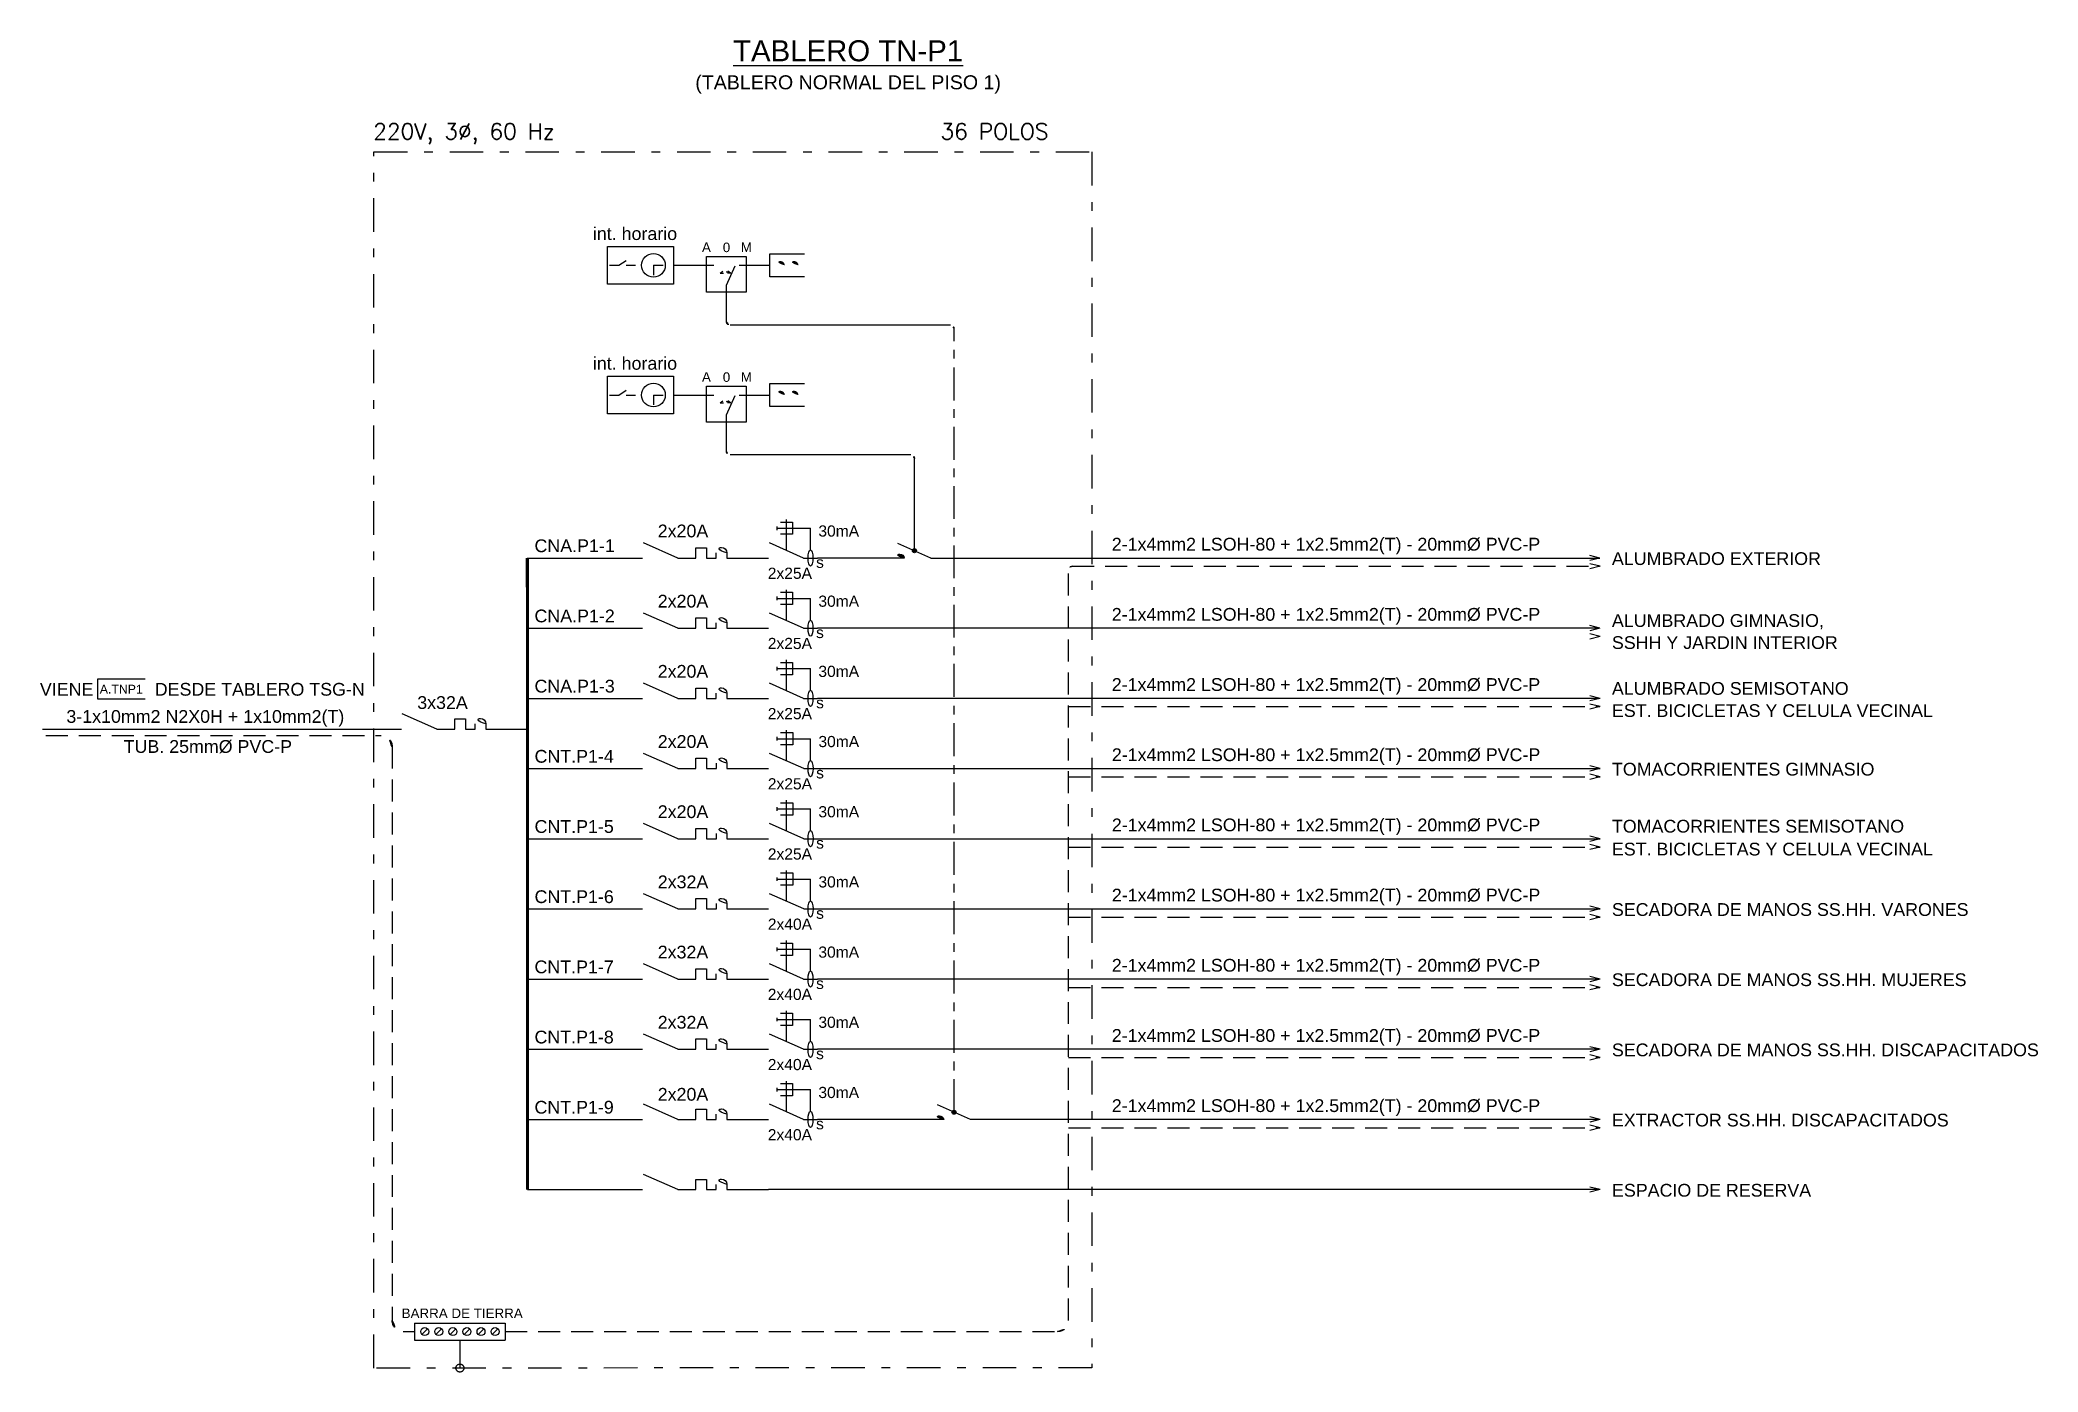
# Model space of a CAD drawing. Header units: millimetres. Extents: x 3435921466 to 3435921548, y 3277630854 to 3277630972.
# Drawn here: x 3435921466.11 to 3435921488.84, y 3277630956.52 to 3277630971.68 of the extents above; entities that cross this region are included whole.
import ezdxf
from ezdxf.enums import TextEntityAlignment as Align

# ---------------------------------------------------------------- set-up
doc = ezdxf.new("R2010")
doc.units = ezdxf.units.MM
for name, pattern in [('CENTER', [2, 1.25, -0.25, 0.25, -0.25]), ('DASHDOT', [25.4, 12.7, -6.35, 0, -6.35]), ('HIDDEN', [0.375, 0.25, -0.125]), ('JIS_09_08', [10.75, 8, -0.55, 0.55, -0.55, 0.55, -0.55])]:
    doc.linetypes.add(name, pattern=pattern)
for name, color, linetype in [('0-Diagrama', 7, 'Continuous'), ('0-Simbolo', 3, 'Continuous'), ('0-T', 7, 'Continuous'), ('0-TEXTOS', 7, 'Continuous'), ('IE-Diagrama', 7, 'Continuous'), ('IE-TIERRA', 3, 'JIS_09_08'), ('IE-UNIFILAR', 3, 'Continuous'), ('TEXT', 140, 'Continuous'), ('TRAZOS', 7, 'Continuous'), ('X-TIT', 6, 'Continuous')]:
    doc.layers.add(name, color=color, linetype=linetype)
doc.styles.add('GMI', font='romans.shx', dxfattribs={"width": 0.75})
doc.styles.add('TEXT-0.10', font='arial.ttf', dxfattribs={"height": 0.1})
doc.styles.add('TEXT-0.20', font='arial.ttf', dxfattribs={"height": 0.18})

msp = doc.modelspace()

# ---------------------------------------------------------------- texts
at = {"layer": '0-Diagrama', "color": 0, "style": 'TEXT-0.10'}
for s, height, p in [('int. horario', 0.14519996, (3435921472.400827, 3277630969.403838)), ('A', 0.1089, (3435921473.641873, 3277630969.266796)), ('0', 0.1089, (3435921473.878759, 3277630969.265378)), ('M', 0.1089, (3435921474.083498, 3277630969.266796)), ('int. horario', 0.14519996, (3435921472.400827, 3277630967.927848)), ('A', 0.1089, (3435921473.641873, 3277630967.790805)), ('0', 0.1089, (3435921473.878759, 3277630967.789388)), ('M', 0.1089, (3435921474.083498, 3277630967.790805))]:
    msp.add_text(s, height=height, dxfattribs=at).set_placement(p)
at = {"layer": '0-T', "style": 'TEXT-0.10'}
for s, height, p in [('VIENE ', 0.1452016, (3435921466.109286, 3277630964.218713)), ('DESDE TABLERO TSG-N', 0.14520165, (3435921467.416408, 3277630964.218714))]:
    msp.add_text(s, height=height, dxfattribs=at).set_placement(p)
at = {"layer": '0-TEXTOS', "insert": (3435921467.035372, 3277630964.293227), "char_height": 0.1, "width": 0.49413607, "attachment_point": 5, "style": 'TEXT-0.10'}
msp.add_mtext('A.TNP1', dxfattribs=at)
at = {"layer": 'IE-Diagrama', "lineweight": 0, "style": 'TEXT-0.10'}
for s, height, p in [('2x20A', 0.1452016, (3435921473.138486, 3277630966.020408)), ('2-1x4mm2 LSOH-80 + 1x2.5mm2(T) - 20mm%%C PVC-P', 0.14519996, (3435921478.304324, 3277630965.8701)), ('CNA.P1-1 ', 0.1452016, (3435921471.736511, 3277630965.851873)), ('ALUMBRADO EXTERIOR', 0.14520165, (3435921483.99437, 3277630965.705726)), ('2x20A', 0.1452016, (3435921473.138486, 3277630965.22181)), ('CNA.P1-2 ', 0.1452016, (3435921471.736511, 3277630965.053275)), ('2-1x4mm2 LSOH-80 + 1x2.5mm2(T) - 20mm%%C PVC-P', 0.14519996, (3435921478.304324, 3277630965.071501)), ('ALUMBRADO GIMNASIO, ', 0.14520165, (3435921483.99437, 3277630965.000885)), ('SSHH Y JARDIN INTERIOR', 0.14520165, (3435921483.99437, 3277630964.750315)), ('2x20A', 0.1452016, (3435921473.138486, 3277630964.423211)), ('2-1x4mm2 LSOH-80 + 1x2.5mm2(T) - 20mm%%C PVC-P', 0.14519996, (3435921478.304324, 3277630964.272902)), ('3x32A', 0.1452016, (3435921470.402331, 3277630964.067765)), ('CNA.P1-3 ', 0.1452016, (3435921471.736511, 3277630964.254676)), ('ALUMBRADO SEMISOTANO ', 0.14520165, (3435921483.99437, 3277630964.228523)), ('EST. BICICLETAS Y CELULA VECINAL', 0.14520165, (3435921483.99437, 3277630963.976546)), ('2x20A', 0.1452016, (3435921473.138999, 3277630963.624612)), ('CNT.P1-4', 0.1452016, (3435921471.737024, 3277630963.456077)), ('2-1x4mm2 LSOH-80 + 1x2.5mm2(T) - 20mm%%C PVC-P', 0.14519996, (3435921478.304837, 3277630963.474304)), ('TOMACORRIENTES GIMNASIO ', 0.14520165, (3435921483.994883, 3277630963.30993)), ('2x20A', 0.1452016, (3435921473.138999, 3277630962.826013)), ('CNT.P1-5', 0.1452016, (3435921471.737024, 3277630962.657478)), ('2-1x4mm2 LSOH-80 + 1x2.5mm2(T) - 20mm%%C PVC-P', 0.14519996, (3435921478.304837, 3277630962.675705)), ('TOMACORRIENTES SEMISOTANO ', 0.14520165, (3435921483.99437, 3277630962.660907)), ('EST. BICICLETAS Y CELULA VECINAL', 0.14520165, (3435921483.99437, 3277630962.40052)), ('2x32A', 0.1452016, (3435921473.138999, 3277630962.027414)), ('CNT.P1-6', 0.1452016, (3435921471.737024, 3277630961.85888)), ('2-1x4mm2 LSOH-80 + 1x2.5mm2(T) - 20mm%%C PVC-P', 0.14519996, (3435921478.304837, 3277630961.877107)), ('SECADORA DE MANOS SS.HH. VARONES', 0.14520165, (3435921483.99437, 3277630961.712732)), ('2x32A', 0.1452016, (3435921473.138486, 3277630961.228815)), ('CNT.P1-7', 0.1452016, (3435921471.736511, 3277630961.06028)), ('2-1x4mm2 LSOH-80 + 1x2.5mm2(T) - 20mm%%C PVC-P', 0.14519996, (3435921478.304324, 3277630961.078507)), ('SECADORA DE MANOS SS.HH. MUJERES', 0.14520165, (3435921483.99437, 3277630960.914133)), ('2x32A', 0.1452016, (3435921473.138486, 3277630960.430215)), ('CNT.P1-8', 0.1452016, (3435921471.736511, 3277630960.26168)), ('2-1x4mm2 LSOH-80 + 1x2.5mm2(T) - 20mm%%C PVC-P', 0.14519996, (3435921478.304324, 3277630960.279907)), ('SECADORA DE MANOS SS.HH. DISCAPACITADOS', 0.14520165, (3435921483.99437, 3277630960.115533)), ('2x20A', 0.1452016, (3435921473.138486, 3277630959.610179)), ('CNT.P1-9', 0.1452016, (3435921471.736511, 3277630959.46308)), ('2-1x4mm2 LSOH-80 + 1x2.5mm2(T) - 20mm%%C PVC-P', 0.14519996, (3435921478.304324, 3277630959.481308)), ('EXTRACTOR SS.HH. DISCAPACITADOS', 0.14520165, (3435921483.99437, 3277630959.316933)), ('ESPACIO DE RESERVA ', 0.14520165, (3435921483.995542, 3277630958.51834))]:
    msp.add_text(s, height=height, dxfattribs=at).set_placement(p)
at = {"layer": 'IE-Diagrama', "style": 'TEXT-0.10'}
for s, height, p in [('30mA', 0.12705, (3435921474.966197, 3277630966.029131)), ('2x25A', 0.12705, (3435921474.390572, 3277630965.548244)), ('s', 0.12705, (3435921474.939811, 3277630965.672892)), ('30mA', 0.12705, (3435921474.966197, 3277630965.230533)), ('2x25A', 0.12705, (3435921474.390572, 3277630964.749645)), ('s', 0.12705, (3435921474.939811, 3277630964.874294)), ('30mA', 0.12705, (3435921474.966197, 3277630964.431934)), ('2x25A', 0.12705, (3435921474.390572, 3277630963.951046)), ('s', 0.12705, (3435921474.939811, 3277630964.075695)), ('30mA', 0.12705, (3435921474.966709, 3277630963.633336)), ('s', 0.12705, (3435921474.940324, 3277630963.277096)), ('2x25A', 0.12705, (3435921474.391084, 3277630963.152448)), ('30mA', 0.12705, (3435921474.966709, 3277630962.834737)), ('2x25A', 0.12705, (3435921474.391084, 3277630962.353849)), ('s', 0.12705, (3435921474.940324, 3277630962.478497)), ('30mA', 0.12705, (3435921474.966709, 3277630962.036139)), ('s', 0.12705, (3435921474.940324, 3277630961.679898)), ('2x40A', 0.12705, (3435921474.391084, 3277630961.55525)), ('30mA', 0.12705, (3435921474.966197, 3277630961.237539)), ('2x40A', 0.12705, (3435921474.390572, 3277630960.756651)), ('s', 0.12705, (3435921474.939811, 3277630960.881299)), ('30mA', 0.12705, (3435921474.966197, 3277630960.438939)), ('s', 0.12705, (3435921474.939811, 3277630960.082699)), ('2x40A', 0.12705, (3435921474.390572, 3277630959.958051)), ('30mA', 0.12705, (3435921474.966197, 3277630959.640339)), ('2x40A', 0.12705, (3435921474.390572, 3277630959.159451)), ('s', 0.12705, (3435921474.939811, 3277630959.2841)), ('BARRA DE TIERRA', 0.10889997, (3435921470.22519, 3277630957.136387))]:
    msp.add_text(s, height=height, dxfattribs=at).set_placement(p)
msp.add_text('3-1x10mm2 N2X0H + 1x10mm2(T) ', height=0.14520165, dxfattribs=at).set_placement((3435921468.019895, 3277630963.909702), align=Align.CENTER)
at = {"layer": 'IE-Diagrama', "attachment_point": 2}
for s, insert, char_height, width, style in [('{\\fArial|b0|i0|c204|p34;\\L\\C0;TABLERO \\fArial|b0|i0|c0|p34;TN-P1\\P\\fArial|b0|i0|c204|p34;\\H0.6667x;\\l\\C10;(\\fArial|b0|i0|c0|p34;TABLERO NORMAL DEL PISO 1)}', (3435921475.304433, 3277630971.676528), 0.23915288, 10.87802596, 'TEXT-0.20'), ('TUB.^I25mmØ PVC-P', (3435921468.019895, 3277630963.713071), 0.14520165, 3.56598336, 'TEXT-0.10')]:
    msp.add_mtext(s, dxfattribs=dict(at, insert=insert, char_height=char_height, width=width, style=style))
at = {"layer": 'X-TIT', "color": 2, "style": 'GMI'}
msp.add_text('220V, 3Ø, 60 Hz', height=0.1815, dxfattribs=at).set_placement((3435921469.902156, 3277630970.549068))
msp.add_text('36 POLOS', height=0.1815, dxfattribs=at).set_placement((3435921477.58455, 3277630970.549068), align=Align.RIGHT)

# ---------------------------------------------------------------- blocks, each defined once
blk = doc.blocks.new('CM2')
for p, q in [((0, 0), (-0.431, 0.19)), ((0, 0), (0.227, 0)), ((0.227, 0.129), (0.36, 0.129)), ((0.227, 0.129), (0.36, 0.129)), ((0.227, 0), (0.227, 0.129)), ((0.227, 0), (0.227, 0.129)), ((0.36, 0.129), (0.36, 0)), ((0.36, 0.129), (0.36, 0)), ((0.483, 0), (0.483, 0.066)), ((0.483, 0), (0.483, 0.066)), ((0.616, 0.066), (0.616, 0)), ((0.616, 0.066), (0.616, 0)), ((0.36, 0), (0.483, 0)), ((0.36, 0), (0.483, 0)), ((0.616, 0), (1.136, 0))]:
    blk.add_line(p, q)
at = {"lineweight": 0, "const_width": 0.0175}
for points in [[(-0.375, 0.067), (-0.509, -0.067)], [(-0.375, -0.067), (-0.509, 0.067)]]:
    blk.add_lwpolyline(points, dxfattribs=at)
blk.add_arc((0.549, 0.066), 0.0664, 0, 180)
blk.add_arc((0.549, 0.066), 0.0664, 0, 180)
blk = doc.blocks.new('DIFERE')
blk.add_line((0.111, 0.351), (0.111, 0.396))
at = {"linetype": 'HIDDEN', "ltscale": 0.5}
for p in [(0.111, 0.374), (0.528, 0.102)]:
    blk.add_line(p, (0.528, 0.374), dxfattribs=at)
at = {"color": 0, "linetype": 'HIDDEN', "ltscale": 0.5}
blk.add_line((0.227, 0.095), (0.227, 0.482), dxfattribs=at)
at = {"color": 0}
for q in [(0.012, 0.19), (0.614, 0)]:
    blk.add_line((0.442, 0), q, dxfattribs=at)
blk.add_lwpolyline([(0.15, 0.451), (0.304, 0.451), (0.304, 0.297), (0.15, 0.297)], close=True)
at = {"lineweight": 0, "const_width": 0.0175}
for points in [[(0.067, 0.067), (-0.067, -0.067)], [(0.067, -0.067), (-0.067, 0.067)]]:
    blk.add_lwpolyline(points, dxfattribs=at)
blk.add_ellipse((0.528, 0), major_axis=(0, 0.102), ratio=0.305651)
blk = doc.blocks.new('C.E.M')
h = blk.add_hatch(color=256)
edge = h.paths.add_edge_path()
edge.add_arc((-0.366, -0.009), 0.0531, 9.3395, 170.6605)
edge.add_line((-0.419, 0), (-0.314, 0))
for p, q in [((-0.314, 0), (-0.419, 0)), ((0, 0), (-0.388, 0.171))]:
    blk.add_line(p, q)
blk.add_arc((-0.366, -0.009), 0.0531, 9.3395, 170.6605)
blk = doc.blocks.new('Interruptor Horario')
for p, q in [((-0.075, 0.11), (-0.075, 0.167)), ((-0.075, 0.11), (-0.132, 0.11)), ((0.085, 0.11), (0.03, 0.11)), ((0.129, 0.11), (0.085, 0.081)), ((0.183, 0.11), (0.129, 0.11))]:
    blk.add_line(p, q)
blk.add_lwpolyline([(-0.194, 0.22), (0.194, 0.22), (0.194, 0), (-0.194, 0)], close=True)
blk.add_circle((-0.075, 0.11), 0.0697)
blk = doc.blocks.new('BOTONERA')
at = {"layer": '0-TEXTOS'}
h = blk.add_hatch(color=256, dxfattribs=at)
edge = h.paths.add_edge_path()
edge.add_ellipse((0.176, 0.002), major_axis=(0.053, 0.053), ratio=1, start_angle=315, end_angle=495)
edge.add_ellipse((0.176, 0.002), major_axis=(-0.053, 0.053), ratio=1, start_angle=45, end_angle=225)
h = blk.add_hatch(color=256, dxfattribs=at)
edge = h.paths.add_edge_path()
edge.add_ellipse((0.405, 0.002), major_axis=(0.053, 0.053), ratio=1, start_angle=315, end_angle=495)
edge.add_ellipse((0.405, 0.002), major_axis=(-0.053, 0.053), ratio=1, start_angle=45, end_angle=225)
at = {"layer": '0-Simbolo'}
blk.add_lwpolyline([(0, 0.192), (0.585, 0.192), (0.585, -0.192), (0, -0.192)], close=True, dxfattribs=at)

# ---------------------------------------------------------------- hatches: boundary and pattern name
at = {"layer": 'IE-Diagrama'}
h = msp.add_hatch(color=256, dxfattribs=at)
edge = h.paths.add_edge_path()
edge.add_arc((3435921476.059062, 3277630965.868062), 0.022853, 0, 360)
h = msp.add_hatch(color=256, dxfattribs=at)
edge = h.paths.add_edge_path()
edge.add_arc((3435921476.509274, 3277630959.47927), 0.022853, 0, 360)
at = {"layer": 'IE-Diagrama', "linetype": 'DASHDOT', "ltscale": 0.5}
msp.add_hatch(color=3, dxfattribs=at).paths.add_polyline_path([(3435921470.933061, 3277630956.567921, 1), (3435921470.842286, 3277630956.567921, 1)])

# ---------------------------------------------------------------- linework, layer by layer
at = {"layer": '0-Simbolo'}
for points in [[(3435921474.0669, 3277630969.115651), (3435921474.411973, 3277630969.115651)], [(3435921474.0669, 3277630967.639661), (3435921474.411973, 3277630967.639661)]]:
    msp.add_lwpolyline(points, dxfattribs=at)
at = {"layer": '0-TEXTOS'}
msp.add_lwpolyline([(3435921467.307722, 3277630964.404768), (3435921466.763841, 3277630964.404768), (3435921466.763841, 3277630964.181687), (3435921467.307722, 3277630964.181687)], close=True, dxfattribs=at)
at = {"layer": 'IE-Diagrama'}
for p, q in [((3435921483.858142, 3277630965.785346), (3435921483.741366, 3277630965.814958)), ((3435921471.655011, 3277630965.785346), (3435921472.964867, 3277630965.785346)), ((3435921476.246703, 3277630965.785346), (3435921483.858309, 3277630965.785346)), ((3435921483.858142, 3277630965.785346), (3435921483.741366, 3277630965.755733)), ((3435921471.655011, 3277630964.986747), (3435921472.964867, 3277630964.986747)), ((3435921483.858309, 3277630964.986747), (3435921474.954874, 3277630964.986747)), ((3435921483.858142, 3277630964.986747), (3435921483.741366, 3277630965.01636)), ((3435921483.858142, 3277630964.986747), (3435921483.741366, 3277630964.957135)), ((3435921483.858821, 3277630964.188148), (3435921483.742045, 3277630964.217761)), ((3435921471.65569, 3277630964.188148), (3435921472.965214, 3277630964.188148)), ((3435921483.858309, 3277630964.188148), (3435921474.954874, 3277630964.188148)), ((3435921483.858655, 3277630964.188148), (3435921483.741879, 3277630964.158536)), ((3435921466.137654, 3277630963.839592), (3435921470.222489, 3277630963.839592)), ((3435921471.656203, 3277630963.38955), (3435921472.965727, 3277630963.38955)), ((3435921474.955387, 3277630963.38955), (3435921483.858821, 3277630963.38955)), ((3435921483.859169, 3277630963.38955), (3435921483.742392, 3277630963.359938)), ((3435921483.859334, 3277630963.38955), (3435921483.742558, 3277630963.419162)), ((3435921483.859334, 3277630962.590951), (3435921483.742558, 3277630962.620563)), ((3435921471.656203, 3277630962.590951), (3435921472.965727, 3277630962.590951)), ((3435921474.955387, 3277630962.590951), (3435921483.858821, 3277630962.590951)), ((3435921483.859169, 3277630962.590951), (3435921483.742392, 3277630962.561339)), ((3435921471.656203, 3277630961.792352), (3435921472.965727, 3277630961.792352)), ((3435921474.955387, 3277630961.792352), (3435921483.858821, 3277630961.792352)), ((3435921483.859169, 3277630961.792352), (3435921483.742392, 3277630961.76274)), ((3435921483.859334, 3277630961.792352), (3435921483.742558, 3277630961.821964)), ((3435921483.858821, 3277630960.993752), (3435921483.742045, 3277630961.023365)), ((3435921471.65569, 3277630960.993752), (3435921472.965214, 3277630960.993752)), ((3435921483.858655, 3277630960.993752), (3435921483.741879, 3277630960.964141)), ((3435921471.65569, 3277630960.195153), (3435921472.965214, 3277630960.195153)), ((3435921483.858655, 3277630960.195153), (3435921483.741879, 3277630960.165541)), ((3435921483.858821, 3277630960.195153), (3435921483.742045, 3277630960.224765)), ((3435921483.858821, 3277630959.396553), (3435921483.742045, 3277630959.426166)), ((3435921471.65569, 3277630959.396553), (3435921472.965214, 3277630959.396553)), ((3435921483.858655, 3277630959.396553), (3435921483.741879, 3277630959.366941)), ((3435921471.65569, 3277630958.597959), (3435921472.965214, 3277630958.597959)), ((3435921483.858821, 3277630958.597959), (3435921483.742045, 3277630958.627571)), ((3435921483.858821, 3277630958.597959), (3435921483.742045, 3277630958.568347))]:
    msp.add_line(p, q, dxfattribs=at)
at = {"layer": 'IE-Diagrama', "color": 13}
for p, q in [((3435921470.372612, 3277630957.080462), (3435921470.372612, 3277630956.885416)), ((3435921470.372612, 3277630957.080462), (3435921471.402736, 3277630957.080462)), ((3435921470.519446, 3277630957.015033), (3435921470.455259, 3277630956.950845)), ((3435921470.679575, 3277630957.015033), (3435921470.615387, 3277630956.950845)), ((3435921470.839703, 3277630957.015033), (3435921470.775516, 3277630956.950845)), ((3435921470.999832, 3277630957.015033), (3435921470.935644, 3277630956.950845)), ((3435921471.15996, 3277630957.015033), (3435921471.095772, 3277630956.950845)), ((3435921471.320088, 3277630957.015033), (3435921471.255901, 3277630956.950845)), ((3435921471.402736, 3277630957.080462), (3435921471.402736, 3277630956.885416)), ((3435921470.372612, 3277630956.885416), (3435921471.402736, 3277630956.885416))]:
    msp.add_line(p, q, dxfattribs=at)
at = {"layer": 'IE-Diagrama', "color": 1, "linetype": 'Continuous', "const_width": 0.034165}
msp.add_lwpolyline([(3435921471.655011, 3277630965.785346), (3435921471.65569, 3277630958.597959)], dxfattribs=at)
at = {"layer": 'IE-Diagrama'}
for points in [[(3435921475.942998, 3277630965.785346), (3435921474.954874, 3277630965.785346)], [(3435921483.858655, 3277630960.993752), (3435921474.954882, 3277630960.993752)], [(3435921483.858655, 3277630960.195153), (3435921474.954882, 3277630960.195153)], [(3435921476.342455, 3277630959.396553), (3435921474.954882, 3277630959.396553)], [(3435921483.858655, 3277630959.396553), (3435921476.696916, 3277630959.396553)], [(3435921483.859169, 3277630958.597959), (3435921474.39782, 3277630958.597959)]]:
    msp.add_lwpolyline(points, dxfattribs=at)
for centre in [(3435921476.059062, 3277630965.868062), (3435921476.509274, 3277630959.47927)]:
    msp.add_circle(centre, 0.022853, dxfattribs=at)
at = {"layer": 'IE-Diagrama', "color": 13}
for centre in [(3435921470.487352, 3277630956.982939), (3435921470.647481, 3277630956.982939), (3435921470.80761, 3277630956.982939), (3435921470.967738, 3277630956.982939), (3435921471.127866, 3277630956.982939), (3435921471.287994, 3277630956.982939)]:
    msp.add_circle(centre, 0.045388, dxfattribs=at)
at = {"layer": 'IE-Diagrama', "color": 3, "linetype": 'DASHDOT', "ltscale": 0.5}
msp.add_circle((3435921470.887673, 3277630956.567921), 0.045388, dxfattribs=at)
at = {"layer": 'IE-TIERRA', "color": 13, "linetype": 'HIDDEN'}
for p, q in [((3435921477.813209, 3277630957.107939), (3435921477.812158, 3277630965.650628)), ((3435921477.852492, 3277630965.690961), (3435921483.85973, 3277630965.690961)), ((3435921483.85973, 3277630965.690961), (3435921483.742954, 3277630965.720573)), ((3435921483.85973, 3277630965.690961), (3435921483.742954, 3277630965.661349)), ((3435921483.85973, 3277630964.892363), (3435921483.742954, 3277630964.921975)), ((3435921483.85973, 3277630964.892363), (3435921483.742954, 3277630964.862751)), ((3435921483.859752, 3277630964.093764), (3435921483.742976, 3277630964.123376)), ((3435921483.859752, 3277630964.093764), (3435921483.742976, 3277630964.064151)), ((3435921466.176579, 3277630963.76443), (3435921469.991668, 3277630963.76443)), ((3435921470.116668, 3277630963.639447), (3435921470.118458, 3277630957.107923)), ((3435921483.860265, 3277630963.295165), (3435921483.743489, 3277630963.324778)), ((3435921483.860265, 3277630963.295165), (3435921483.743489, 3277630963.265553)), ((3435921483.860265, 3277630962.496566), (3435921483.743489, 3277630962.526179)), ((3435921483.860265, 3277630962.496566), (3435921483.743489, 3277630962.466954)), ((3435921483.860265, 3277630961.697968), (3435921483.743489, 3277630961.72758)), ((3435921483.860265, 3277630961.697968), (3435921483.743489, 3277630961.668355)), ((3435921483.859752, 3277630960.899368), (3435921483.742976, 3277630960.928981)), ((3435921483.859752, 3277630960.899368), (3435921483.742976, 3277630960.869756)), ((3435921483.859752, 3277630960.100769), (3435921483.742976, 3277630960.130381)), ((3435921483.859752, 3277630960.100769), (3435921483.742976, 3277630960.071156)), ((3435921483.859752, 3277630959.302169), (3435921483.742976, 3277630959.331781)), ((3435921483.859752, 3277630959.302169), (3435921483.742976, 3277630959.272556)), ((3435921470.243458, 3277630956.982939), (3435921470.372612, 3277630956.982939)), ((3435921471.402736, 3277630956.982939), (3435921477.688209, 3277630956.982939)), ((3435921470.887673, 3277630956.885416), (3435921470.887673, 3277630956.567921))]:
    msp.add_line(p, q, dxfattribs=at)
for points in [[(3435921477.812158, 3277630964.093764), (3435921483.858309, 3277630964.093764)], [(3435921477.812671, 3277630963.295165), (3435921483.858821, 3277630963.295165)], [(3435921477.812671, 3277630962.496566), (3435921483.858821, 3277630962.496566)], [(3435921477.812671, 3277630961.697968), (3435921483.858821, 3277630961.697968)], [(3435921477.812158, 3277630960.899368), (3435921483.858309, 3277630960.899368)], [(3435921477.812158, 3277630960.100769), (3435921483.858309, 3277630960.100769)], [(3435921477.812158, 3277630959.302169), (3435921483.858309, 3277630959.302169)]]:
    msp.add_lwpolyline(points, dxfattribs=at)
for centre, radius, start, end in [((3435921477.852492, 3277630965.650628), 0.040334, 90, 180), ((3435921469.991668, 3277630963.639431), 0.125, 0.0074312, 90), ((3435921470.243458, 3277630957.107939), 0.125, 180.0074312, 270), ((3435921477.688209, 3277630957.107939), 0.125, 270, 0)]:
    msp.add_arc(centre, radius, start, end, dxfattribs=at)
at = {"layer": 'IE-UNIFILAR', "color": 140, "linetype": 'CENTER', "ltscale": 0.3}
for p, q in [((3435921473.921165, 3277630968.473845), (3435921473.921165, 3277630968.889778)), ((3435921476.468941, 3277630968.433512), (3435921473.961498, 3277630968.433512)), ((3435921476.509274, 3277630959.47927), (3435921476.509275, 3277630968.393178))]:
    msp.add_line(p, q, dxfattribs=at)
msp.add_lwpolyline([(3435921476.059062, 3277630965.868062), (3435921476.059062, 3277630966.917188, 0.414213562), (3435921476.018728, 3277630966.957522), (3435921473.961498, 3277630966.957522, -0.414213562), (3435921473.921165, 3277630966.997855), (3435921473.921165, 3277630967.413787)], format="xyb", dxfattribs=at)
for centre, radius, start, end in [((3435921473.961498, 3277630968.473845), 0.040333, 179.9993226, 270), ((3435921476.468941, 3277630968.393178), 0.040334, 0, 90)]:
    msp.add_arc(centre, radius, start, end, dxfattribs=at)
at = {"layer": 'TEXT', "color": 3}
for p, q in [((3435921473.31941, 3277630969.115651), (3435921473.775429, 3277630969.115651)), ((3435921473.849443, 3277630969.027035), (3435921473.877995, 3277630969.048423)), ((3435921473.849443, 3277630969.027035), (3435921473.885134, 3277630969.027035)), ((3435921473.921165, 3277630968.889778), (3435921474.018141, 3277630969.109767)), ((3435921473.966233, 3277630969.027035), (3435921473.930543, 3277630969.027035)), ((3435921473.966233, 3277630969.027035), (3435921473.937681, 3277630969.048423)), ((3435921473.31941, 3277630967.639661), (3435921473.775429, 3277630967.639661)), ((3435921473.921165, 3277630967.413787), (3435921474.018141, 3277630967.633777)), ((3435921473.849443, 3277630967.551045), (3435921473.877995, 3277630967.572433)), ((3435921473.849443, 3277630967.551045), (3435921473.885134, 3277630967.551045)), ((3435921473.966233, 3277630967.551045), (3435921473.930543, 3277630967.551045)), ((3435921473.966233, 3277630967.551045), (3435921473.937681, 3277630967.572433))]:
    msp.add_line(p, q, dxfattribs=at)
for points in [[(3435921473.692361, 3277630969.21679), (3435921474.145975, 3277630969.21679), (3435921474.145975, 3277630968.808407), (3435921473.692361, 3277630968.808407)], [(3435921473.692361, 3277630967.740799), (3435921474.145975, 3277630967.740799), (3435921474.145975, 3277630967.332417), (3435921473.692361, 3277630967.332417)]]:
    msp.add_lwpolyline(points, close=True, dxfattribs=at)
at = {"layer": 'TEXT', "color": 3, "const_width": 0.025535}
for points in [[(3435921473.775429, 3277630969.128418, 1), (3435921473.775429, 3277630969.102884, 1)], [(3435921473.775429, 3277630967.652428, 1), (3435921473.775429, 3277630967.626894, 1)]]:
    msp.add_lwpolyline(points, format="xyb", dxfattribs=at)
at = {"layer": 'TEXT', "color": 3}
for centre in [(3435921473.907838, 3277630968.923972), (3435921473.907838, 3277630967.447982)]:
    msp.add_arc(centre, 0.118457, 60.4644203, 119.5355797, dxfattribs=at)
at = {"layer": 'TRAZOS', "color": 3, "linetype": 'DASHDOT', "ltscale": 0.03}
for p, q in [((3435921469.909871, 3277630970.406284), (3435921478.079165, 3277630970.406284)), ((3435921469.909871, 3277630956.567546), (3435921469.909871, 3277630970.406284)), ((3435921478.079165, 3277630970.406284), (3435921478.079165, 3277630956.570679)), ((3435921478.079165, 3277630956.570679), (3435921469.909871, 3277630956.567546))]:
    msp.add_line(p, q, dxfattribs=at)

# ---------------------------------------------------------------- block references
at = {"xscale": 0.6775756313503797, "yscale": 0.6775998313443562, "zscale": 0.6775998313443562, "rotation": 180}
for p in [(3435921474.808508, 3277630969.115651), (3435921474.808508, 3277630967.639661)]:
    msp.add_blockref('BOTONERA', p, dxfattribs=at)
at = {"layer": '0-Diagrama', "xscale": 0.9679997600246801, "yscale": 0.9679997600246801, "zscale": 0.9679997600246801}
for p in [(3435921476.246703, 3277630965.785346), (3435921476.696916, 3277630959.396553)]:
    msp.add_blockref('C.E.M', p, dxfattribs=at)
at = {"layer": '0-Simbolo', "xscale": 1.937112717849655, "yscale": 1.937138341370927, "zscale": 1.937138341370927, "rotation": 180}
for p in [(3435921472.944049, 3277630969.328736), (3435921472.944049, 3277630967.852746)]:
    msp.add_blockref('Interruptor Horario', p, dxfattribs=at)
at = {"layer": 'IE-Diagrama', "xscale": 0.9074997746260723, "yscale": 0.9074997746260723, "zscale": 0.9074997746260723}
for name, p in [('DIFERE', (3435921474.397472, 3277630965.785346)), ('CM2', (3435921473.366243, 3277630965.785346)), ('DIFERE', (3435921474.397472, 3277630964.986747)), ('CM2', (3435921473.366243, 3277630964.986747)), ('DIFERE', (3435921474.397472, 3277630964.188148)), ('CM2', (3435921473.36659, 3277630964.188148)), ('CM2', (3435921470.623865, 3277630963.839592)), ('DIFERE', (3435921474.397985, 3277630963.38955)), ('CM2', (3435921473.367103, 3277630963.38955)), ('DIFERE', (3435921474.397985, 3277630962.590951)), ('CM2', (3435921473.367103, 3277630962.590951)), ('DIFERE', (3435921474.397985, 3277630961.792352)), ('CM2', (3435921473.367103, 3277630961.792352)), ('DIFERE', (3435921474.397472, 3277630960.993752)), ('CM2', (3435921473.36659, 3277630960.993752)), ('DIFERE', (3435921474.397472, 3277630960.195153)), ('CM2', (3435921473.36659, 3277630960.195153)), ('DIFERE', (3435921474.397472, 3277630959.396553)), ('CM2', (3435921473.36659, 3277630959.396553)), ('CM2', (3435921473.36659, 3277630958.597959))]:
    msp.add_blockref(name, p, dxfattribs=at)

msp.set_redraw_order([(e.dxf.handle, doc.entitydb.next_handle()) for e in msp.query("TEXT MTEXT ATTDEF DIMENSION ARC_DIMENSION")])  # texts and dimensions are drawn at this point

doc.saveas('drawing.dxf')
